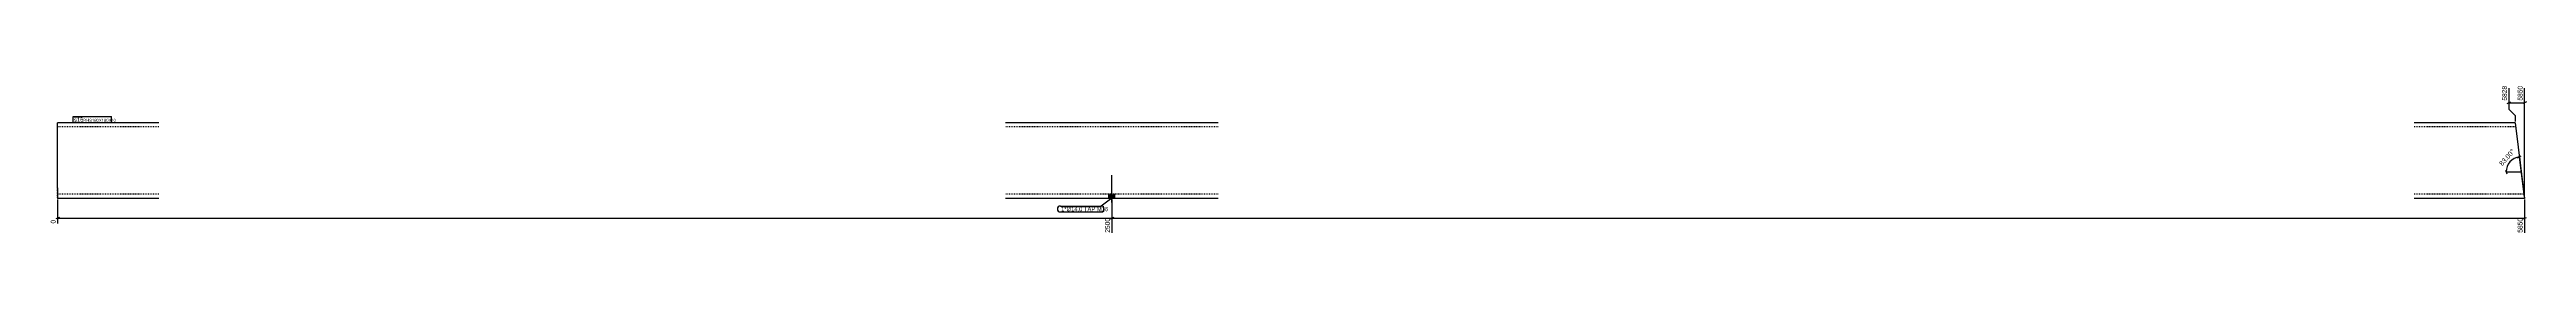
# Model space of a CAD drawing. Header units: millimetres. Extents: x 7 to 17784, y 7 to 355.
# Drawn here: x 7 to 5880, y 7 to 355 of the extents above; entities that cross this region are included whole.
import ezdxf

# ---------------------------------------------------------------- set-up
doc = ezdxf.new("R2010")
doc.units = ezdxf.units.MM
doc.linetypes.add('DXK_LINE_DOT2', pattern=[3.9198, 1.9599, -1.9599])
for name, color, linetype in [('MÅLSÆTNING', 7, 'Continuous'), ('STÅL', 7, 'Continuous'), ('TEKST', 7, 'Continuous')]:
    doc.layers.add(name, color=color, linetype=linetype)
doc.styles.add('Arial Narrow', font='ARIALN.TTF', dxfattribs={"height": 0.2})

msp = doc.modelspace()

# ---------------------------------------------------------------- hatches: boundary and pattern name
at = {"layer": 'STÅL', "linetype": 'Continuous'}
msp.add_hatch(color=3, dxfattribs=at).paths.add_polyline_path([(2532.8, 100.6), (2518.8, 100.6), (2518.8, 90.6), (2532.8, 90.6)])

# ---------------------------------------------------------------- linework, layer by layer
at = {"layer": 'MÅLSÆTNING', "color": 7, "linetype": 'Continuous'}
for p, q in [((5838.5, 352.4), (5838.5, 303.1)), ((5875.6, 93.6), (5875.6, 352.4)), ((5834, 316.3), (5843, 319.9)), ((5838.5, 318.1), (5875.6, 318.1)), ((5838.5, 303.1), (5853.5, 288.1)), ((5880.1, 319.9), (5871.1, 316.3)), ((5853.5, 288.1), (5853.5, 273.6)), ((5859.2, 186.8), (5867.7, 191.5)), ((5875.2, 93.5), (5863.5, 189.1)), ((5863.5, 189.1), (5867.8, 153.4)), ((5830, 157.9), (5833.6, 148.9)), ((5831.8, 153.4), (5867.8, 153.4)), ((25.8, 87.6), (25.8, 30.9)), ((2525.8, 87.6), (2525.8, 9)), ((5875.6, 87.6), (5875.6, 9)), ((30.3, 45.2), (21.3, 41.6)), ((25.8, 43.4), (2525.8, 43.4)), ((2521.3, 41.6), (2530.3, 45.2)), ((5871.1, 41.6), (5880.1, 45.2))]:
    msp.add_line(p, q, dxfattribs=at)
msp.add_arc((5867.8, 153.4), 36, 97, 180, dxfattribs=at)
at = {"layer": 'STÅL', "color": 2, "linetype": 'Continuous'}
for p, q in [((265.8, 270.6), (25.8, 270.6)), ((25.8, 115.6), (25.8, 270.6)), ((2777.8, 270.6), (2273.8, 270.6)), ((5853.5, 270.6), (5613.5, 270.6)), ((5853.5, 270.6), (5875.6, 90.6)), ((25.8, 115.6), (25.8, 90.6)), ((265.8, 90.6), (25.8, 90.6)), ((2777.8, 90.6), (2273.8, 90.6)), ((5875.6, 90.6), (5613.5, 90.6))]:
    msp.add_line(p, q, dxfattribs=at)
at = {"layer": 'STÅL', "color": 7, "linetype": 'DXK_LINE_DOT2'}
for p, q in [((265.8, 260.6), (25.8, 260.6)), ((2777.8, 260.6), (2273.8, 260.6)), ((5854.7, 260.6), (5613.5, 260.6)), ((25.8, 92.5), (25.8, 115.6)), ((265.8, 100.6), (25.8, 100.6)), ((2777.8, 100.6), (2273.8, 100.6)), ((5874.3, 100.6), (5613.5, 100.6))]:
    msp.add_line(p, q, dxfattribs=at)
at = {"layer": 'STÅL', "color": 3, "linetype": 'Continuous'}
for p, q in [((2525.8, 80.6), (2525.8, 145.6)), ((2518.8, 90.6), (2518.8, 100.6)), ((2532.8, 90.6), (2532.8, 100.6))]:
    msp.add_line(p, q, dxfattribs=at)

# ---------------------------------------------------------------- next in the draw order: wipeouts: each hides what was drawn before it
at = {"color": 0, "linetype": 'Continuous'}
for points in [[(5873.2, 354.8), (5856.4, 354.8), (5856.4, 320.8), (5873.2, 320.8)], [(23.4, 40.6), (6.6, 40.6), (6.6, 28.5), (23.4, 28.5)], [(2523.4, 40.6), (2506.6, 40.6), (2506.6, 6.6), (2523.4, 6.6)]]:
    msp.add_wipeout(points, dxfattribs=at).dxf.layer = 'MÅLSÆTNING'
at = {"color": 0}
for points, layer in [([(5852.2, 196.7), (5839.7, 207.8), (5810.4, 174.8), (5823, 163.6)], 'MÅLSÆTNING'), ([(83.3, 272.7), (83.3, 283.2), (64.8, 283.2), (64.8, 272.7)], 'TEKST')]:
    msp.add_wipeout(points, dxfattribs=at).dxf.layer = layer

# ---------------------------------------------------------------- next in the draw order: linework, layer by layer
at = {"layer": 'MÅLSÆTNING', "color": 7, "linetype": 'Continuous'}
for p, q in [((2525.8, 87.6), (2525.8, 9)), ((2530.3, 45.2), (2521.3, 41.6)), ((2525.8, 43.4), (5875.6, 43.4))]:
    msp.add_line(p, q, dxfattribs=at)

# ---------------------------------------------------------------- next in the draw order: texts
at = {"layer": 'MÅLSÆTNING', "color": 3, "style": 'Arial Narrow'}
msp.add_text('83.00°', height=11.45, rotation=48.50088, dxfattribs=at).set_placement((5822.8, 167))
at = {"layer": 'MÅLSÆTNING', "color": 3, "linetype": 'Continuous', "style": 'Arial Narrow'}
for s, height, p in [('0', 11.5, (21, 30.9)), ('2500', 11.45, (2521, 9))]:
    msp.add_text(s, height=height, rotation=90.00021, dxfattribs=at).set_placement(p)

# ---------------------------------------------------------------- next in the draw order: wipeouts: each hides what was drawn before it
at = {"color": 0, "linetype": 'Continuous'}
msp.add_wipeout([(5836.1, 354.8), (5819.3, 354.8), (5819.3, 320.8), (5836.1, 320.8)], dxfattribs=at).dxf.layer = 'MÅLSÆTNING'
at = {"color": 0}
msp.add_wipeout([(83.3, 272.7), (83.3, 283.2), (64.8, 283.2), (64.8, 272.7)], dxfattribs=at).dxf.layer = 'TEKST'

# ---------------------------------------------------------------- next in the draw order: texts
at = {"layer": 'MÅLSÆTNING', "color": 3, "linetype": 'Continuous', "style": 'Arial Narrow'}
for s, p in [('5828', (5833.7, 323.2)), ('5850', (5870.8, 323.2))]:
    msp.add_text(s, height=11.45, rotation=90.00021, dxfattribs=at).set_placement(p)

# ---------------------------------------------------------------- next in the draw order: wipeouts: each hides what was drawn before it
at = {"color": 0, "linetype": 'Continuous'}
msp.add_wipeout([(5873.2, 40.6), (5856.4, 40.6), (5856.4, 6.6), (5873.2, 6.6)], dxfattribs=at).dxf.layer = 'MÅLSÆTNING'
at = {"color": 0}
for points in [[(151.4, 272.7), (151.4, 280.2), (86.5, 280.2), (86.5, 272.7)], [(2498.7, 60.1), (2498.7, 70.6), (2405.3, 70.6), (2405.3, 60.1)]]:
    msp.add_wipeout(points, dxfattribs=at).dxf.layer = 'TEKST'

# ---------------------------------------------------------------- next in the draw order: texts
at = {"layer": 'MÅLSÆTNING', "color": 3, "linetype": 'Continuous', "style": 'Arial Narrow'}
msp.add_text('5850', height=11.45, rotation=90.00021, dxfattribs=at).set_placement((5870.8, 9))

# ---------------------------------------------------------------- next in the draw order: wipeouts: each hides what was drawn before it
at = {"color": 0}
for points in [[(151.4, 272.7), (151.4, 280.2), (86.5, 280.2), (86.5, 272.7)], [(2498.7, 60.1), (2498.7, 70.6), (2405.3, 70.6), (2405.3, 60.1)]]:
    msp.add_wipeout(points, dxfattribs=at).dxf.layer = 'TEKST'

# ---------------------------------------------------------------- next in the draw order: linework, layer by layer
at = {"layer": 'TEKST', "color": 7, "linetype": 'Continuous'}
for p, q in [((63, 285), (153.2, 285)), ((63, 270.9), (63, 285)), ((63, 270.9), (153.2, 270.9)), ((153.2, 270.9), (153.2, 285)), ((2403.5, 72.4), (2500.5, 72.4)), ((2525.5, 91.1), (2500.5, 72.4)), ((2403.5, 58.3), (2500.5, 58.3))]:
    msp.add_line(p, q, dxfattribs=at)
for centre, start, end in [((2403.5, 65.3), 90, 270), ((2500.5, 65.3), 270, 90)]:
    msp.add_arc(centre, 7.05, start, end, dxfattribs=at)

# ---------------------------------------------------------------- next in the draw order: texts
at = {"layer": 'TEKST', "color": 3, "style": 'Arial Narrow'}
for s, height, p in [('s16', 10.02, (64.8, 272.7)), ('RHS180X180X10', 7.158, (86.5, 272.7)), ('1*Ø14.0 TAP M16', 10.021, (2405.3, 60.1))]:
    msp.add_text(s, height=height, dxfattribs=at).set_placement(p)

doc.saveas('drawing.dxf')
